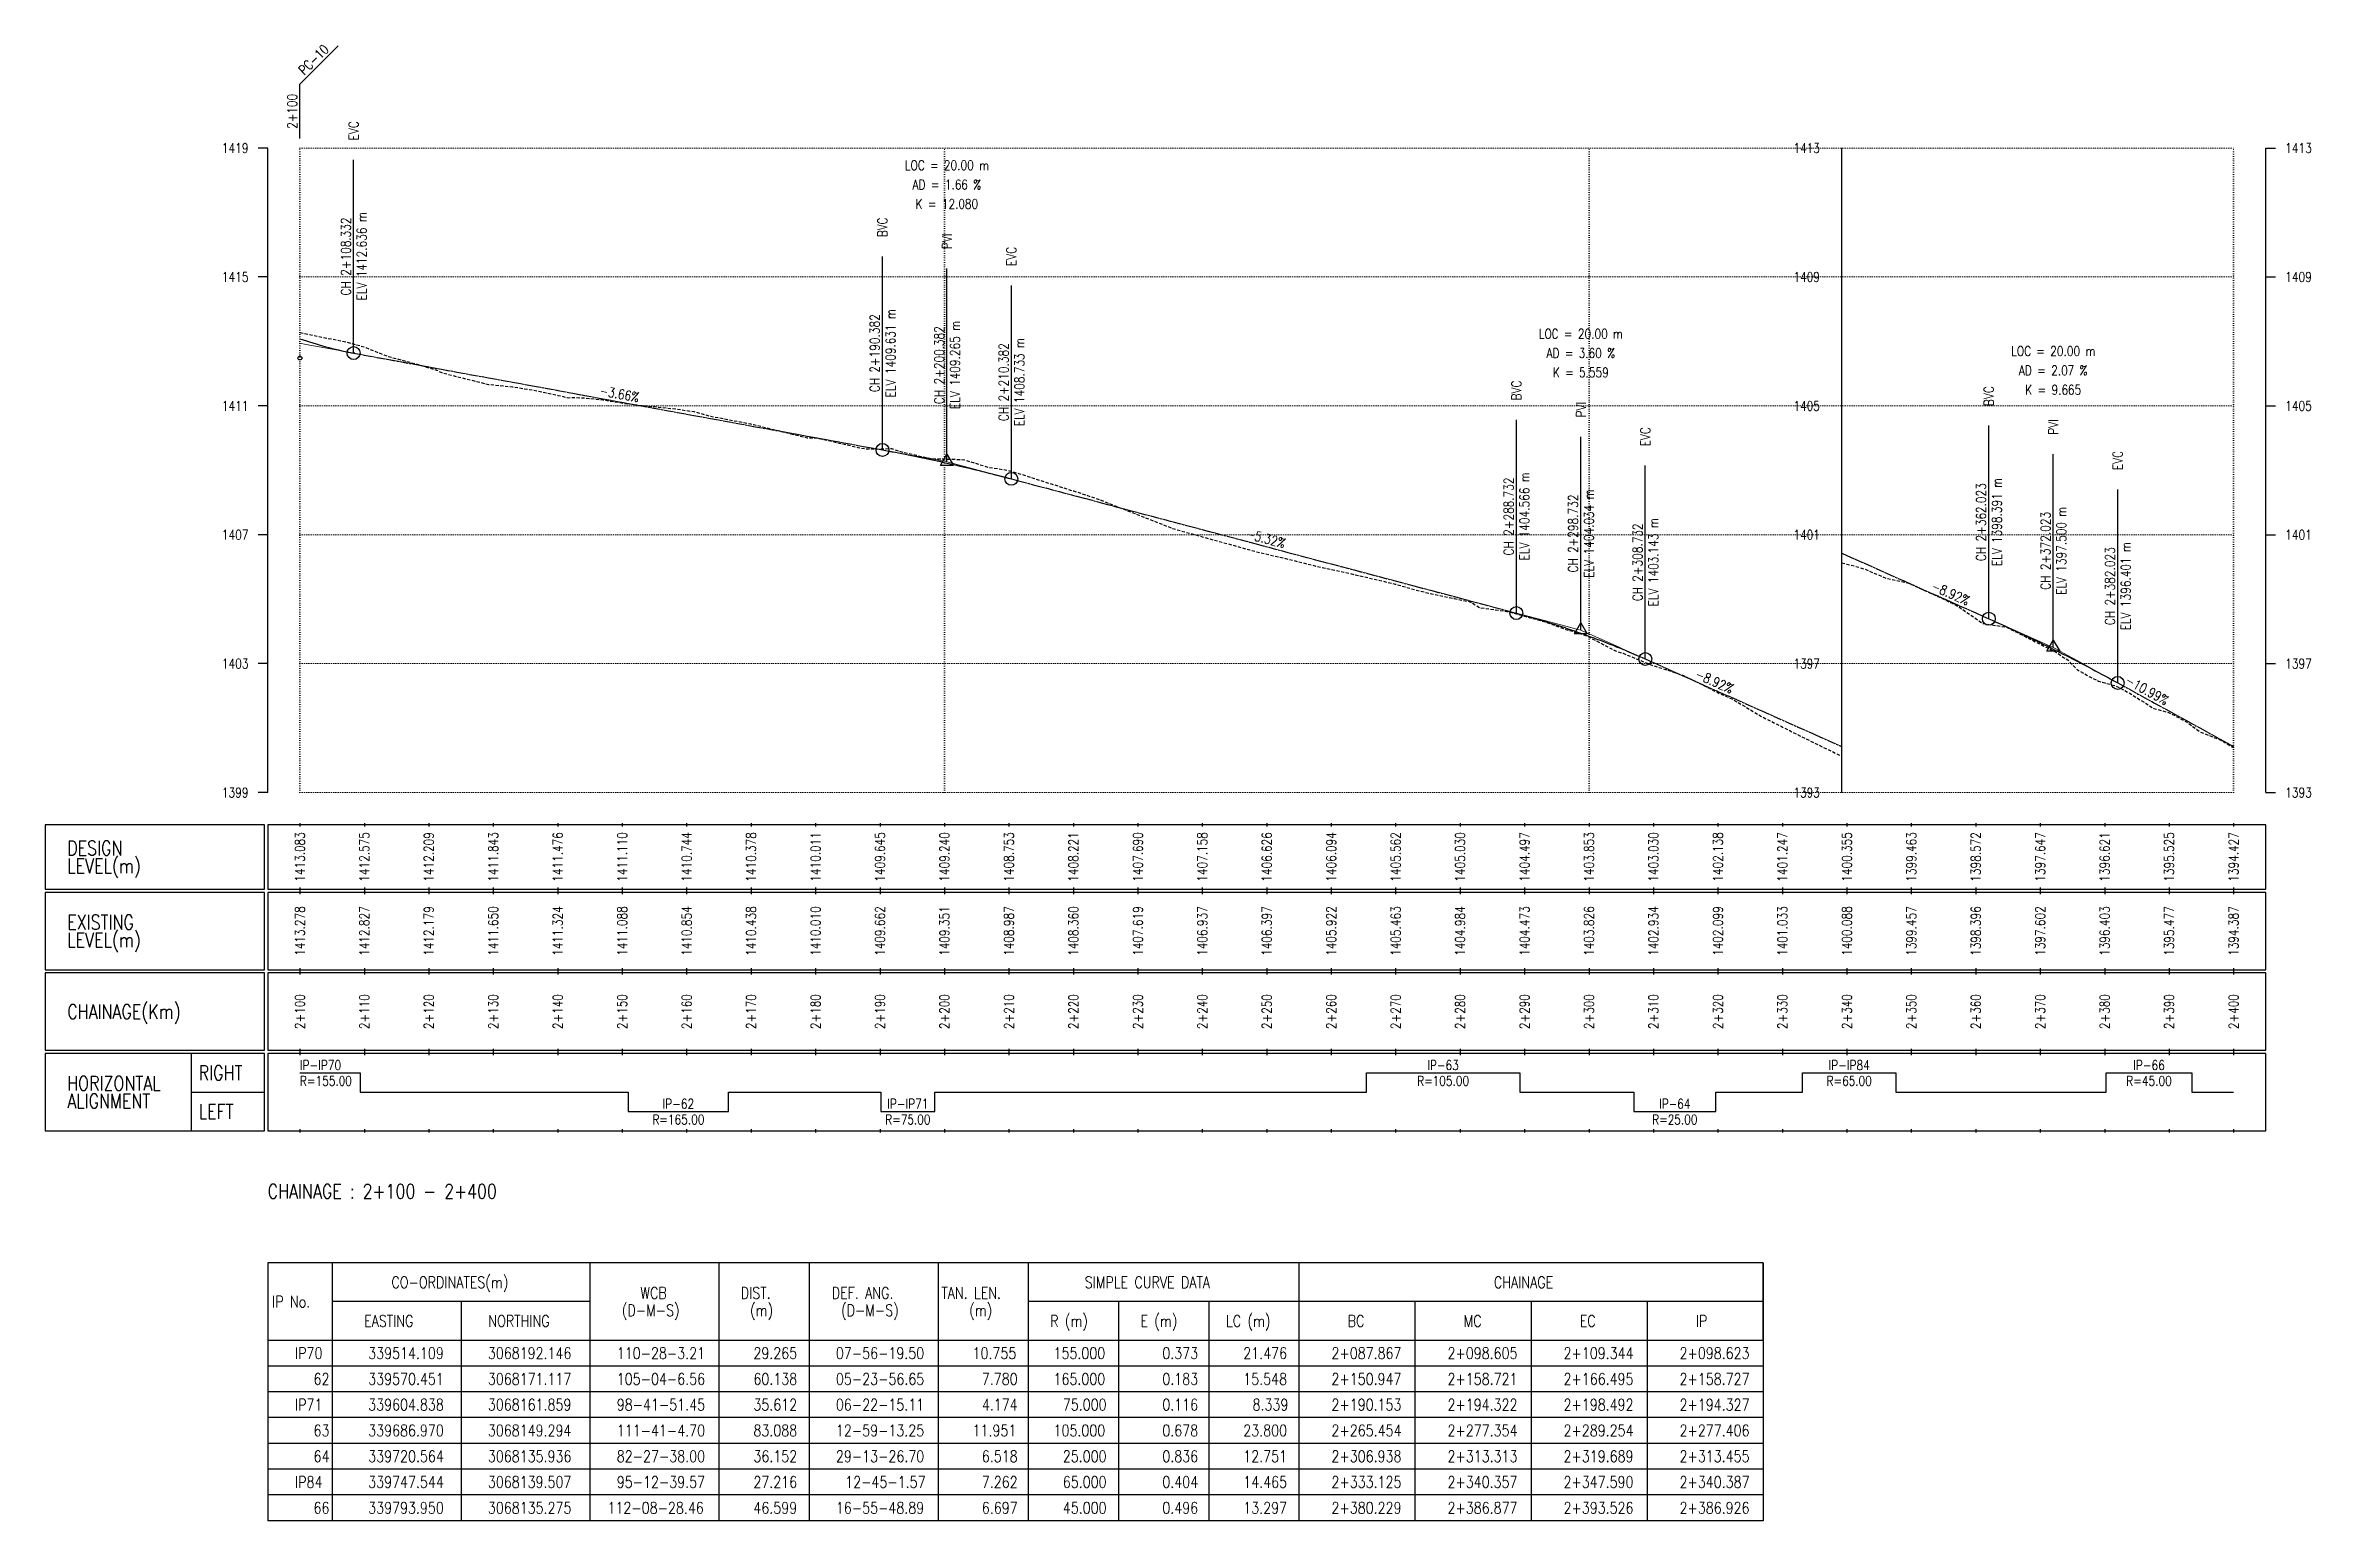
# Model space of a CAD drawing. Extents: x 337736 to 342002, y 3067251 to 3069533.
# Drawn here: x 341235.6 to 341587, y 3067274.7 to 3067503.7 of the extents above; entities that cross this region are included whole.
import ezdxf
from ezdxf.enums import TextEntityAlignment as Align

# ---------------------------------------------------------------- set-up
doc = ezdxf.new("R2010")
doc.units = 0
doc.header["$MEASUREMENT"] = 0
for name, pattern in [('Center', [2, 1.25, -0.25, 0.25, -0.25]), ('Dashed', [0.75, 0.5, -0.25]), ('Dot', [0.25, 0, -0.25])]:
    doc.linetypes.add(name, pattern=pattern)
for name, color, linetype, lineweight in [('Chainage Range', 7, 'Continuous', 25), ('Grids', 9, 'Dot', 13), ('PipeCulvert', 6, 'Continuous', 30), ('Vertical Alignment', 5, 'Center', 30), ('VIP Line', 2, 'Continuous', 5)]:
    doc.layers.add(name, color=color, linetype=linetype, lineweight=lineweight)
for name, color, linetype in [('Chainage_TXT', 7, 'Continuous'), ('DesignRL_TXT', 5, 'Continuous'), ('ExistRL_TXT', 3, 'Continuous'), ('GL', 3, 'Dashed'), ('Grade Text', 7, 'Continuous'), ('HC_Data', 7, 'Continuous'), ('Horizontal Alignment', 7, 'Continuous'), ('Remark', 7, 'Continuous'), ('Scale Line', 1, 'Continuous'), ('Title Box Text', 7, 'Continuous'), ('TitleBox', 7, 'Continuous'), ('VIP Mark', 7, 'Continuous')]:
    doc.layers.add(name, color=color, linetype=linetype)
doc.styles.get("Standard").update_dxf_attribs({"font": 'simplex.shx'})

msp = doc.modelspace()

# ---------------------------------------------------------------- texts
at = {"width": 0.8}
for s, p in [('1419', (341267.06, 3067487.73)), ('1415', (341267.06, 3067467.73)), ('1411', (341267.06, 3067447.73)), ('1407', (341267.06, 3067427.73)), ('1403', (341267.06, 3067407.73)), ('1399', (341267.06, 3067387.73))]:
    msp.add_text(s, height=1.5, dxfattribs=at).set_placement(p, align=Align.MIDDLE_RIGHT)
for s, p in [('1413', (341506.77, 3067486.98)), ('1409', (341506.77, 3067466.98)), ('1405', (341506.77, 3067446.98)), ('1401', (341506.77, 3067426.98)), ('1397', (341506.77, 3067406.98)), ('1393', (341506.77, 3067386.98))]:
    msp.add_text(s, height=1.5, dxfattribs=at).set_placement(p)
for s, p in [('1413', (341583.06, 3067487.73)), ('1409', (341583.06, 3067467.73)), ('1405', (341583.06, 3067447.73)), ('1401', (341583.06, 3067427.73)), ('1397', (341583.06, 3067407.73)), ('1393', (341583.06, 3067387.73))]:
    msp.add_text(s, height=1.5, dxfattribs=at).set_placement(p, align=Align.MIDDLE_LEFT)
at = {"layer": 'Chainage Range', "width": 0.8}
msp.add_text('CHAINAGE : 2+100 - 2+400', height=2.25, dxfattribs=at).set_placement((341270.06, 3067324.73))
at = {"layer": 'Chainage_TXT', "width": 0.8}
for s, p in [('2+100', (341275.06, 3067353.73)), ('2+110', (341285.06, 3067353.73)), ('2+120', (341295.06, 3067353.73)), ('2+130', (341305.06, 3067353.73)), ('2+140', (341315.06, 3067353.73)), ('2+150', (341325.06, 3067353.73)), ('2+160', (341335.06, 3067353.73)), ('2+170', (341345.06, 3067353.73)), ('2+180', (341355.06, 3067353.73)), ('2+190', (341365.06, 3067353.73)), ('2+200', (341375.06, 3067353.73)), ('2+210', (341385.06, 3067353.73)), ('2+220', (341395.06, 3067353.73)), ('2+230', (341405.06, 3067353.73)), ('2+240', (341415.06, 3067353.73)), ('2+250', (341425.06, 3067353.73)), ('2+260', (341435.06, 3067353.73)), ('2+270', (341445.06, 3067353.73)), ('2+280', (341455.06, 3067353.73)), ('2+290', (341465.06, 3067353.73)), ('2+300', (341475.06, 3067353.73)), ('2+310', (341485.06, 3067353.73)), ('2+320', (341495.06, 3067353.73)), ('2+330', (341505.06, 3067353.73)), ('2+340', (341515.06, 3067353.73)), ('2+350', (341525.06, 3067353.73)), ('2+360', (341535.06, 3067353.73)), ('2+370', (341545.06, 3067353.73)), ('2+380', (341555.06, 3067353.73)), ('2+390', (341565.06, 3067353.73)), ('2+400', (341575.06, 3067353.73)), ('2+400', (341575.06, 3067353.73))]:
    msp.add_text(s, height=1.5, rotation=90, dxfattribs=at).set_placement(p, align=Align.MIDDLE_CENTER)
at = {"layer": 'DesignRL_TXT', "width": 0.8}
for s, p in [('1413.083', (341275.06, 3067377.73)), ('1412.575', (341285.06, 3067377.73)), ('1412.209', (341295.06, 3067377.73)), ('1411.843', (341305.06, 3067377.73)), ('1411.476', (341315.06, 3067377.73)), ('1411.110', (341325.06, 3067377.73)), ('1410.744', (341335.06, 3067377.73)), ('1410.378', (341345.06, 3067377.73)), ('1409.645', (341365.06, 3067377.73)), ('1409.240', (341375.06, 3067377.73)), ('1408.753', (341385.06, 3067377.73)), ('1407.690', (341405.06, 3067377.73)), ('1407.158', (341415.06, 3067377.73)), ('1406.626', (341425.06, 3067377.73)), ('1406.094', (341435.06, 3067377.73)), ('1405.562', (341445.06, 3067377.73)), ('1405.030', (341455.06, 3067377.73)), ('1404.497', (341465.06, 3067377.73)), ('1403.853', (341475.06, 3067377.73)), ('1403.030', (341485.06, 3067377.73)), ('1402.138', (341495.06, 3067377.73)), ('1401.247', (341505.06, 3067377.73)), ('1400.355', (341515.06, 3067377.73)), ('1399.463', (341525.06, 3067377.73)), ('1398.572', (341535.06, 3067377.73)), ('1397.647', (341545.06, 3067377.73)), ('1395.525', (341565.06, 3067377.73)), ('1394.427', (341575.06, 3067377.73)), ('1394.427', (341575.06, 3067377.73)), ('1410.011', (341355.06, 3067377.73)), ('1408.221', (341395.06, 3067377.73)), ('1396.621', (341555.06, 3067377.73))]:
    msp.add_text(s, height=1.5, rotation=90, dxfattribs=at).set_placement(p, align=Align.MIDDLE_CENTER)
at = {"layer": 'ExistRL_TXT', "width": 0.8}
for s, p in [('1413.278', (341275.06, 3067366.23)), ('1412.827', (341285.06, 3067366.23)), ('1412.179', (341295.06, 3067366.23)), ('1411.650', (341305.06, 3067366.23)), ('1411.324', (341315.06, 3067366.23)), ('1411.088', (341325.06, 3067366.23)), ('1410.854', (341335.06, 3067366.23)), ('1410.438', (341345.06, 3067366.23)), ('1410.010', (341355.06, 3067366.23)), ('1409.662', (341365.06, 3067366.23)), ('1409.351', (341375.06, 3067366.23)), ('1408.987', (341385.06, 3067366.23)), ('1408.360', (341395.06, 3067366.23)), ('1407.619', (341405.06, 3067366.23)), ('1406.937', (341415.06, 3067366.23)), ('1406.397', (341425.06, 3067366.23)), ('1405.922', (341435.06, 3067366.23)), ('1405.463', (341445.06, 3067366.23)), ('1404.984', (341455.06, 3067366.23)), ('1404.473', (341465.06, 3067366.23)), ('1403.826', (341475.06, 3067366.23)), ('1402.934', (341485.06, 3067366.23)), ('1402.099', (341495.06, 3067366.23)), ('1401.033', (341505.06, 3067366.23)), ('1400.088', (341515.06, 3067366.23)), ('1399.457', (341525.06, 3067366.23)), ('1398.396', (341535.06, 3067366.23)), ('1397.602', (341545.06, 3067366.23)), ('1396.403', (341555.06, 3067366.23)), ('1395.477', (341565.06, 3067366.23)), ('1394.387', (341575.06, 3067366.23)), ('1394.387', (341575.06, 3067366.23))]:
    msp.add_text(s, height=1.5, rotation=90, dxfattribs=at).set_placement(p, align=Align.MIDDLE_CENTER)
at = {"layer": 'Grade Text', "width": 0.8}
for s, rotation, p in [('-3.66%', 349.6225, (341324.42, 3067448.4)), ('-5.32%', 345.109, (341424.62, 3067425.98)), ('-8.92%', 335.9735, (341530.68, 3067417.55)), ('-8.92%', 335.9735, (341494.03, 3067403.88)), ('-10.99%', 331.222, (341561.07, 3067402.55))]:
    msp.add_text(s, height=1.5, rotation=rotation, dxfattribs=at).set_placement(p, align=Align.BOTTOM_CENTER)
at = {"layer": 'HC_Data', "width": 0.8}
for s, p in [('CO-ORDINATES(m)', (341289.26, 3067310.83)), ('WCB', (341327.9, 3067309.18)), ('DIST.', (341343.46, 3067309.18)), ('DEF. ANG.', (341357.58, 3067309.18)), ('TAN. LEN.', (341374.58, 3067309.18)), ('SIMPLE CURVE DATA', (341396.82, 3067310.83)), ('CHAINAGE', (341460.3, 3067310.83)), ('IP No.', (341270.74, 3067307.83)), ('(D-M-S)', (341325.02, 3067306.48)), ('(m)', (341344.9, 3067306.48)), ('(D-M-S)', (341359.02, 3067306.48)), ('(m)', (341378.9, 3067306.48)), ('EASTING', (341285.02, 3067304.83)), ('NORTHING', (341304.3, 3067304.83)), ('R (m)', (341391.46, 3067304.83)), ('E (m)', (341405.46, 3067304.83)), ('LC (m)', (341418.74, 3067304.83)), ('BC', (341437.62, 3067304.83)), ('MC', (341455.62, 3067304.83)), ('EC', (341473.62, 3067304.83)), ('IP', (341491.62, 3067304.83)), ('IP70', (341274.3, 3067299.83)), ('339514.109', (341285.66, 3067299.83)), ('3068192.146', (341304.22, 3067299.83)), ('110-28-3.21', (341324.22, 3067299.83)), ('29.265', (341345.42, 3067299.83)), ('07-56-19.50', (341358.22, 3067299.83)), ('10.755', (341379.42, 3067299.83)), ('155.000', (341391.98, 3067299.83)), ('0.373', (341408.86, 3067299.83)), ('21.476', (341421.42, 3067299.83)), ('2+087.867', (341435.1, 3067299.83)), ('2+098.605', (341453.1, 3067299.83)), ('2+109.344', (341471.1, 3067299.83)), ('2+098.623', (341489.1, 3067299.83)), ('62', (341277.18, 3067295.83)), ('339570.451', (341285.66, 3067295.83)), ('3068171.117', (341304.22, 3067295.83)), ('105-04-6.56', (341324.22, 3067295.83)), ('60.138', (341345.42, 3067295.83)), ('05-23-56.65', (341358.22, 3067295.83)), ('7.780', (341380.86, 3067295.83)), ('165.000', (341391.98, 3067295.83)), ('0.183', (341408.86, 3067295.83)), ('15.548', (341421.42, 3067295.83)), ('2+150.947', (341435.1, 3067295.83)), ('2+158.721', (341453.1, 3067295.83)), ('2+166.495', (341471.1, 3067295.83)), ('2+158.727', (341489.1, 3067295.83)), ('IP71', (341274.3, 3067291.83)), ('339604.838', (341285.66, 3067291.83)), ('3068161.859', (341304.22, 3067291.83)), ('98-41-51.45', (341324.22, 3067291.83)), ('35.612', (341345.42, 3067291.83)), ('06-22-15.11', (341358.22, 3067291.83)), ('4.174', (341380.86, 3067291.83)), ('75.000', (341393.42, 3067291.83)), ('0.116', (341408.86, 3067291.83)), ('8.339', (341422.86, 3067291.83)), ('2+190.153', (341435.1, 3067291.83)), ('2+194.322', (341453.1, 3067291.83)), ('2+198.492', (341471.1, 3067291.83)), ('2+194.327', (341489.1, 3067291.83)), ('63', (341277.18, 3067287.83)), ('339686.970', (341285.66, 3067287.83)), ('3068149.294', (341304.22, 3067287.83)), ('111-41-4.70', (341324.22, 3067287.83)), ('83.088', (341345.42, 3067287.83)), ('12-59-13.25', (341358.22, 3067287.83)), ('11.951', (341379.42, 3067287.83)), ('105.000', (341391.98, 3067287.83)), ('0.678', (341408.86, 3067287.83)), ('23.800', (341421.42, 3067287.83)), ('2+265.454', (341435.1, 3067287.83)), ('2+277.354', (341453.1, 3067287.83)), ('2+289.254', (341471.1, 3067287.83)), ('2+277.406', (341489.1, 3067287.83)), ('64', (341277.18, 3067283.83)), ('339720.564', (341285.66, 3067283.83)), ('3068135.936', (341304.22, 3067283.83)), ('82-27-38.00', (341324.22, 3067283.83)), ('36.152', (341345.42, 3067283.83)), ('29-13-26.70', (341358.22, 3067283.83)), ('6.518', (341380.86, 3067283.83)), ('25.000', (341393.42, 3067283.83)), ('0.836', (341408.86, 3067283.83)), ('12.751', (341421.42, 3067283.83)), ('2+306.938', (341435.1, 3067283.83)), ('2+313.313', (341453.1, 3067283.83)), ('2+319.689', (341471.1, 3067283.83)), ('2+313.455', (341489.1, 3067283.83)), ('IP84', (341274.3, 3067279.83)), ('339747.544', (341285.66, 3067279.83)), ('3068139.507', (341304.22, 3067279.83)), ('95-12-39.57', (341324.22, 3067279.83)), ('27.216', (341345.42, 3067279.83)), ('12-45-1.57', (341359.66, 3067279.83)), ('7.262', (341380.86, 3067279.83)), ('65.000', (341393.42, 3067279.83)), ('0.404', (341408.86, 3067279.83)), ('14.465', (341421.42, 3067279.83)), ('2+333.125', (341435.1, 3067279.83)), ('2+340.357', (341453.1, 3067279.83)), ('2+347.590', (341471.1, 3067279.83)), ('2+340.387', (341489.1, 3067279.83)), ('66', (341277.18, 3067275.83)), ('339793.950', (341285.66, 3067275.83)), ('3068135.275', (341304.22, 3067275.83)), ('112-08-28.46', (341322.78, 3067275.83)), ('46.599', (341345.42, 3067275.83)), ('16-55-48.89', (341358.22, 3067275.83)), ('6.697', (341380.86, 3067275.83)), ('45.000', (341393.42, 3067275.83)), ('0.496', (341408.86, 3067275.83)), ('13.297', (341421.42, 3067275.83)), ('2+380.229', (341435.1, 3067275.83)), ('2+386.877', (341453.1, 3067275.83)), ('2+393.526', (341471.1, 3067275.83)), ('2+386.926', (341489.1, 3067275.83))]:
    msp.add_text(s, height=1.8, dxfattribs=at).set_placement(p)
at = {"layer": 'Horizontal Alignment', "width": 0.8}
msp.add_text('IP-IP70', height=1.5, dxfattribs=at).set_placement((341275.06, 3067344.23), align=Align.BOTTOM_LEFT)
for s, p in [('IP-63', (341452.42, 3067344.23)), ('IP-IP84', (341515.42, 3067344.23)), ('IP-66', (341561.94, 3067344.23)), ('IP-62', (341333.78, 3067338.23)), ('IP-IP71', (341369.38, 3067338.23)), ('IP-64', (341488.37, 3067338.23))]:
    msp.add_text(s, height=1.5, dxfattribs=at).set_placement(p, align=Align.BOTTOM_CENTER)
msp.add_text('R=155.00', height=1.5, dxfattribs=at).set_placement((341275.06, 3067343.73), align=Align.TOP_LEFT)
for s, p in [('R=105.00', (341452.42, 3067343.73)), ('R=65.00', (341515.42, 3067343.73)), ('R=45.00', (341561.94, 3067343.73)), ('R=165.00', (341333.78, 3067337.73)), ('R=75.00', (341369.38, 3067337.73)), ('R=25.00', (341488.37, 3067337.73))]:
    msp.add_text(s, height=1.5, dxfattribs=at).set_placement(p, align=Align.TOP_CENTER)
at = {"layer": 'Remark', "width": 0.8}
for s, rotation, p in [('PC-10', 45, (341278.03, 3067500.6)), ('2+100', 90, (341275.06, 3067493.43))]:
    msp.add_text(s, height=1.5, rotation=rotation, dxfattribs=at).set_placement(p, align=Align.BOTTOM_CENTER)
at = {"layer": 'Title Box Text', "width": 0.8}
for s, p in [('DESIGN', (341238.96, 3067377.98)), ('LEVEL(m)', (341238.96, 3067375.23)), ('EXISTING', (341238.96, 3067366.48)), ('LEVEL(m)', (341238.96, 3067363.73)), ('CHAINAGE(Km)', (341238.96, 3067352.61)), ('HORIZONTAL', (341238.96, 3067341.48)), ('RIGHT', (341259.36, 3067343.11)), ('ALIGNMENT', (341238.96, 3067338.73)), ('LEFT', (341259.36, 3067337.11))]:
    msp.add_text(s, height=2.25, dxfattribs=at).set_placement(p)
at = {"layer": 'VIP Mark', "width": 0.8}
for s, p in [('EVC', (341283.39, 3067488.92)), ('BVC', (341365.44, 3067473.89)), ('PVI', (341375.44, 3067472.06)), ('EVC', (341385.44, 3067469.4)), ('BVC', (341463.79, 3067448.57)), ('PVI', (341473.79, 3067445.91)), ('BVC', (341537.08, 3067447.69)), ('PVI', (341547.08, 3067443.23)), ('EVC', (341483.79, 3067441.45)), ('EVC', (341557.08, 3067437.74))]:
    msp.add_text(s, height=1.5, rotation=90, dxfattribs=at).set_placement(p, align=Align.MIDDLE_LEFT)
for s, p in [('LOC = 20.00 m', (341375.44, 3067485.06)), ('AD = 1.66 %', (341375.44, 3067482.06)), ('K = 12.080', (341375.44, 3067479.06)), ('LOC = 20.00 m', (341473.79, 3067458.91)), ('AD = 3.60 %', (341473.79, 3067455.91)), ('LOC = 20.00 m', (341547.08, 3067456.23)), ('K = 5.559', (341473.79, 3067452.91)), ('AD = 2.07 %', (341547.08, 3067453.23)), ('K = 9.665', (341547.08, 3067450.23))]:
    msp.add_text(s, height=1.5, dxfattribs=at).set_placement(p, align=Align.MIDDLE_CENTER)
for s, p in [('CH 2+108.332', (341283.39, 3067470.92)), ('CH 2+190.382', (341365.44, 3067455.89)), ('CH 2+200.382', (341375.44, 3067454.06)), ('CH 2+210.382', (341385.44, 3067451.4)), ('CH 2+288.732', (341463.79, 3067430.57)), ('CH 2+362.023', (341537.08, 3067429.69)), ('CH 2+298.732', (341473.79, 3067427.91)), ('CH 2+372.023', (341547.08, 3067425.23)), ('CH 2+308.732', (341483.79, 3067423.45)), ('CH 2+382.023', (341557.08, 3067419.74))]:
    msp.add_text(s, height=1.5, rotation=90, dxfattribs=at).set_placement(p, align=Align.BOTTOM_CENTER)
for s, p in [('ELV 1412.636 m', (341283.89, 3067470.92)), ('ELV 1409.631 m', (341365.94, 3067455.89)), ('ELV 1409.265 m', (341375.94, 3067454.06)), ('ELV 1408.733 m', (341385.94, 3067451.4)), ('ELV 1404.566 m', (341464.29, 3067430.57)), ('ELV 1404.034 m', (341474.29, 3067427.91)), ('ELV 1398.391 m', (341537.58, 3067429.69)), ('ELV 1397.500 m', (341547.58, 3067425.23)), ('ELV 1403.143 m', (341484.29, 3067423.45)), ('ELV 1396.401 m', (341557.58, 3067419.74))]:
    msp.add_text(s, height=1.5, rotation=90, dxfattribs=at).set_placement(p, align=Align.TOP_CENTER)

# ---------------------------------------------------------------- linework, layer by layer
at = {"layer": 'GL', "flags": 128}
for points in [[(341275.06, 3067459.12), (341276.02, 3067458.91), (341282.37, 3067457.61), (341285.03, 3067456.88), (341288.61, 3067455.44), (341293.4, 3067454.15), (341295.06, 3067453.63), (341296.4, 3067453.22), (341297.05, 3067452.89), (341299.41, 3067452.28), (341304.33, 3067451.06), (341308.03, 3067450.69), (341311.16, 3067450.19), (341314.9, 3067449.39), (341315.06, 3067449.36), (341316.52, 3067449.04), (341316.75, 3067449), (341317.39, 3067449.01), (341318.97, 3067448.99), (341322.08, 3067448.66), (341325.71, 3067448.07), (341329.66, 3067447.64), (341333.64, 3067447.22), (341335.06, 3067447), (341336.2, 3067446.83), (341338.75, 3067446.13), (341344.95, 3067444.95), (341345.44, 3067444.84), (341350.23, 3067443.65), (341353.76, 3067442.77), (341355.06, 3067442.79), (341355.18, 3067442.79), (341355.52, 3067442.7), (341361.62, 3067441.29), (341362.81, 3067441.07), (341364.34, 3067441.01), (341366.63, 3067441.11), (341366.82, 3067441.09), (341368.61, 3067440.53), (341372.53, 3067439.67), (341373.04, 3067439.54), (341375.06, 3067439.49), (341375.44, 3067439.48), (341376.24, 3067439.46), (341378.16, 3067439.36), (341381.85, 3067438.21), (341384.74, 3067437.76), (341386.57, 3067437.25), (341388.83, 3067436.51), (341395.06, 3067434.53), (341395.53, 3067434.38), (341396.77, 3067433.99), (341399.37, 3067433.07), (341410.48, 3067428.7), (341413.09, 3067427.97), (341415.06, 3067427.42), (341422.45, 3067425.38), (341423.43, 3067425.1), (341428.35, 3067423.95), (341433.38, 3067422.7), (341435.06, 3067422.35), (341436.6, 3067422.03), (341438.61, 3067421.57), (341444.97, 3067420.08), (341448.11, 3067419.18), (341450.65, 3067418.56), (341454.17, 3067417.84), (341455.06, 3067417.65), (341456.59, 3067417.34), (341458.16, 3067416.4), (341462.28, 3067415.84), (341462.57, 3067415.8), (341468.36, 3067414.18), (341471.48, 3067413.04), (341473.32, 3067412.53), (341473.79, 3067412.36), (341474.79, 3067412.01), (341475.06, 3067411.87), (341478.9, 3067409.84), (341479.72, 3067409.52), (341480.33, 3067409.33), (341485.04, 3067407.41), (341488.02, 3067406.48), (341489.74, 3067405.88), (341490.38, 3067405.55), (341492.99, 3067404.28), (341495.06, 3067403.23), (341495.31, 3067403.1), (341497.37, 3067402.18), (341497.46, 3067402.13), (341501.87, 3067399.5), (341509.77, 3067395.55), (341510.21, 3067395.34), (341514.27, 3067393.37)], [(341514.27, 3067423.37), (341515.06, 3067423.17), (341516.35, 3067422.85), (341517.78, 3067422.42), (341521.21, 3067420.96), (341524.38, 3067420.32), (341526.3, 3067419.47), (341531.19, 3067417.2), (341531.2, 3067417.19), (341532.53, 3067416.47), (341535.06, 3067414.71), (341536.16, 3067413.95), (341539.71, 3067413.42), (341540.13, 3067413.24), (341547.08, 3067409.72), (341547.61, 3067409.46), (341548.67, 3067408.68), (341549.33, 3067408.31), (341550.77, 3067406.81), (341552.74, 3067405.68), (341554.12, 3067405.02), (341555.06, 3067404.75), (341556.81, 3067404.27), (341558.79, 3067403.23), (341562.7, 3067400.77), (341565.12, 3067400.1), (341567.74, 3067398.68), (341569.91, 3067397.12), (341573.25, 3067395.78), (341574.6, 3067394.92), (341574.99, 3067394.69), (341575.01, 3067394.69), (341575.06, 3067394.67)]]:
    msp.add_lwpolyline(points, dxfattribs=at)
at = {"layer": 'Grids'}
for p, q in [((341275.06, 3067487.73), (341575.06, 3067487.73)), ((341275.06, 3067387.73), (341275.06, 3067487.73)), ((341375.06, 3067387.73), (341375.06, 3067487.73)), ((341475.06, 3067387.73), (341475.06, 3067487.73)), ((341575.06, 3067387.73), (341575.06, 3067487.73)), ((341575.06, 3067387.73), (341575.06, 3067487.73)), ((341275.06, 3067467.73), (341575.06, 3067467.73)), ((341275.06, 3067447.73), (341575.06, 3067447.73)), ((341275.06, 3067427.73), (341575.06, 3067427.73)), ((341275.06, 3067407.73), (341575.06, 3067407.73)), ((341275.06, 3067387.73), (341575.06, 3067387.73))]:
    msp.add_line(p, q, dxfattribs=at)
at = {"layer": 'HC_Data'}
for p, q in [((341280.06, 3067314.73), (341280.06, 3067302.73)), ((341320.06, 3067314.73), (341320.06, 3067302.73)), ((341340.06, 3067314.73), (341340.06, 3067302.73)), ((341354.06, 3067314.73), (341354.06, 3067302.73)), ((341374.06, 3067314.73), (341374.06, 3067302.73)), ((341388.06, 3067314.73), (341388.06, 3067302.73)), ((341430.06, 3067314.73), (341430.06, 3067302.73)), ((341502.06, 3067314.73), (341502.06, 3067302.73)), ((341320.06, 3067308.73), (341280.06, 3067308.73)), ((341300.06, 3067308.73), (341300.06, 3067302.73)), ((341430.06, 3067308.73), (341388.06, 3067308.73)), ((341402.06, 3067308.73), (341402.06, 3067302.73)), ((341416.06, 3067308.73), (341416.06, 3067302.73)), ((341502.06, 3067308.73), (341430.06, 3067308.73)), ((341448.06, 3067308.73), (341448.06, 3067302.73)), ((341466.06, 3067308.73), (341466.06, 3067302.73)), ((341484.06, 3067308.73), (341484.06, 3067302.73)), ((341270.06, 3067302.73), (341270.06, 3067274.73)), ((341280.06, 3067302.73), (341280.06, 3067274.73)), ((341300.06, 3067302.73), (341300.06, 3067274.73)), ((341320.06, 3067302.73), (341320.06, 3067274.73)), ((341340.06, 3067302.73), (341340.06, 3067274.73)), ((341354.06, 3067302.73), (341354.06, 3067274.73)), ((341374.06, 3067302.73), (341374.06, 3067274.73)), ((341388.06, 3067302.73), (341388.06, 3067274.73)), ((341402.06, 3067302.73), (341402.06, 3067274.73)), ((341416.06, 3067302.73), (341416.06, 3067274.73)), ((341430.06, 3067302.73), (341430.06, 3067274.73)), ((341448.06, 3067302.73), (341448.06, 3067274.73)), ((341466.06, 3067302.73), (341466.06, 3067274.73)), ((341484.06, 3067302.73), (341484.06, 3067274.73)), ((341502.06, 3067302.73), (341502.06, 3067274.73)), ((341502.06, 3067298.73), (341270.06, 3067298.73)), ((341502.06, 3067294.73), (341270.06, 3067294.73)), ((341502.06, 3067290.73), (341270.06, 3067290.73)), ((341502.06, 3067286.73), (341270.06, 3067286.73)), ((341502.06, 3067282.73), (341270.06, 3067282.73)), ((341502.06, 3067278.73), (341270.06, 3067278.73)), ((341502.06, 3067274.73), (341270.06, 3067274.73))]:
    msp.add_line(p, q, dxfattribs=at)
msp.add_lwpolyline([(341270.06, 3067314.73), (341270.06, 3067302.73), (341502.06, 3067302.73), (341502.06, 3067314.73), (341270.06, 3067314.73)], dxfattribs=at)
at = {"layer": 'Horizontal Alignment'}
msp.add_lwpolyline([(341275.06, 3067344.23), (341284.4, 3067344.23), (341284.4, 3067341.23), (341326.01, 3067341.23), (341326.01, 3067338.23), (341341.56, 3067338.23), (341341.56, 3067341.23), (341365.21, 3067341.23), (341365.21, 3067338.23), (341373.55, 3067338.23), (341373.55, 3067341.23), (341440.52, 3067341.23), (341440.52, 3067344.23), (341464.32, 3067344.23), (341464.32, 3067341.23), (341482, 3067341.23), (341482, 3067338.23), (341494.75, 3067338.23), (341494.75, 3067341.23), (341508.19, 3067341.23), (341508.19, 3067344.23), (341522.65, 3067344.23), (341522.65, 3067341.23), (341555.29, 3067341.23), (341555.29, 3067344.23), (341568.59, 3067344.23), (341568.59, 3067341.23), (341575.06, 3067341.23)], dxfattribs=at)
at = {"layer": 'PipeCulvert'}
msp.add_circle((341275.06, 3067455.15), 0.3, dxfattribs=at)
at = {"layer": 'Remark'}
for p, q in [((341275.06, 3067497.63), (341281, 3067503.57)), ((341275.06, 3067489.23), (341275.06, 3067497.63))]:
    msp.add_line(p, q, dxfattribs=at)
at = {"layer": 'Scale Line'}
for p, q in [((341270.06, 3067487.73), (341268.56, 3067487.73)), ((341270.06, 3067387.73), (341270.06, 3067487.73)), ((341514.27, 3067387.73), (341514.27, 3067487.73)), ((341580.06, 3067387.73), (341580.06, 3067487.73)), ((341580.06, 3067487.73), (341581.56, 3067487.73)), ((341270.06, 3067467.73), (341268.56, 3067467.73)), ((341580.06, 3067467.73), (341581.56, 3067467.73)), ((341270.06, 3067447.73), (341268.56, 3067447.73)), ((341580.06, 3067447.73), (341581.56, 3067447.73)), ((341270.06, 3067427.73), (341268.56, 3067427.73)), ((341580.06, 3067427.73), (341581.56, 3067427.73)), ((341270.06, 3067407.73), (341268.56, 3067407.73)), ((341580.06, 3067407.73), (341581.56, 3067407.73)), ((341270.06, 3067387.73), (341268.56, 3067387.73)), ((341580.06, 3067387.73), (341581.56, 3067387.73))]:
    msp.add_line(p, q, dxfattribs=at)
at = {"layer": 'TitleBox'}
for p, q in [((341275.06, 3067382.98), (341275.06, 3067382.48)), ((341285.06, 3067382.98), (341285.06, 3067382.48)), ((341295.06, 3067382.98), (341295.06, 3067382.48)), ((341305.06, 3067382.98), (341305.06, 3067382.48)), ((341315.06, 3067382.98), (341315.06, 3067382.48)), ((341325.06, 3067382.98), (341325.06, 3067382.48)), ((341335.06, 3067382.98), (341335.06, 3067382.48)), ((341345.06, 3067382.98), (341345.06, 3067382.48)), ((341355.06, 3067382.98), (341355.06, 3067382.48)), ((341365.06, 3067382.98), (341365.06, 3067382.48)), ((341375.06, 3067382.98), (341375.06, 3067382.48)), ((341385.06, 3067382.98), (341385.06, 3067382.48)), ((341395.06, 3067382.98), (341395.06, 3067382.48)), ((341405.06, 3067382.98), (341405.06, 3067382.48)), ((341415.06, 3067382.98), (341415.06, 3067382.48)), ((341425.06, 3067382.98), (341425.06, 3067382.48)), ((341435.06, 3067382.98), (341435.06, 3067382.48)), ((341445.06, 3067382.98), (341445.06, 3067382.48)), ((341455.06, 3067382.98), (341455.06, 3067382.48)), ((341465.06, 3067382.98), (341465.06, 3067382.48)), ((341475.06, 3067382.98), (341475.06, 3067382.48)), ((341485.06, 3067382.98), (341485.06, 3067382.48)), ((341495.06, 3067382.98), (341495.06, 3067382.48)), ((341505.06, 3067382.98), (341505.06, 3067382.48)), ((341515.06, 3067382.98), (341515.06, 3067382.48)), ((341525.06, 3067382.98), (341525.06, 3067382.48)), ((341535.06, 3067382.98), (341535.06, 3067382.48)), ((341545.06, 3067382.98), (341545.06, 3067382.48)), ((341555.06, 3067382.98), (341555.06, 3067382.48)), ((341565.06, 3067382.98), (341565.06, 3067382.48)), ((341575.06, 3067382.98), (341575.06, 3067382.48)), ((341575.06, 3067382.98), (341575.06, 3067382.48)), ((341275.06, 3067372.98), (341275.06, 3067372.48)), ((341275.06, 3067372.48), (341275.06, 3067371.98)), ((341285.06, 3067372.98), (341285.06, 3067372.48)), ((341285.06, 3067372.48), (341285.06, 3067371.98)), ((341295.06, 3067372.98), (341295.06, 3067372.48)), ((341295.06, 3067372.48), (341295.06, 3067371.98)), ((341305.06, 3067372.98), (341305.06, 3067372.48)), ((341305.06, 3067372.48), (341305.06, 3067371.98)), ((341315.06, 3067372.98), (341315.06, 3067372.48)), ((341315.06, 3067372.48), (341315.06, 3067371.98)), ((341325.06, 3067372.98), (341325.06, 3067372.48)), ((341325.06, 3067372.48), (341325.06, 3067371.98)), ((341335.06, 3067372.98), (341335.06, 3067372.48)), ((341335.06, 3067372.48), (341335.06, 3067371.98)), ((341345.06, 3067372.98), (341345.06, 3067372.48)), ((341345.06, 3067372.48), (341345.06, 3067371.98)), ((341355.06, 3067372.98), (341355.06, 3067372.48)), ((341355.06, 3067372.48), (341355.06, 3067371.98)), ((341365.06, 3067372.98), (341365.06, 3067372.48)), ((341365.06, 3067372.48), (341365.06, 3067371.98)), ((341375.06, 3067372.98), (341375.06, 3067372.48)), ((341375.06, 3067372.48), (341375.06, 3067371.98)), ((341385.06, 3067372.98), (341385.06, 3067372.48)), ((341385.06, 3067372.48), (341385.06, 3067371.98)), ((341395.06, 3067372.98), (341395.06, 3067372.48)), ((341395.06, 3067372.48), (341395.06, 3067371.98)), ((341405.06, 3067372.98), (341405.06, 3067372.48)), ((341405.06, 3067372.48), (341405.06, 3067371.98)), ((341415.06, 3067372.98), (341415.06, 3067372.48)), ((341415.06, 3067372.48), (341415.06, 3067371.98)), ((341425.06, 3067372.98), (341425.06, 3067372.48)), ((341425.06, 3067372.48), (341425.06, 3067371.98)), ((341435.06, 3067372.98), (341435.06, 3067372.48)), ((341435.06, 3067372.48), (341435.06, 3067371.98)), ((341445.06, 3067372.98), (341445.06, 3067372.48)), ((341445.06, 3067372.48), (341445.06, 3067371.98)), ((341455.06, 3067372.98), (341455.06, 3067372.48)), ((341455.06, 3067372.48), (341455.06, 3067371.98)), ((341465.06, 3067372.98), (341465.06, 3067372.48)), ((341465.06, 3067372.48), (341465.06, 3067371.98)), ((341475.06, 3067372.98), (341475.06, 3067372.48)), ((341475.06, 3067372.48), (341475.06, 3067371.98)), ((341485.06, 3067372.98), (341485.06, 3067372.48)), ((341485.06, 3067372.48), (341485.06, 3067371.98)), ((341495.06, 3067372.98), (341495.06, 3067372.48)), ((341495.06, 3067372.48), (341495.06, 3067371.98)), ((341505.06, 3067372.98), (341505.06, 3067372.48)), ((341505.06, 3067372.48), (341505.06, 3067371.98)), ((341515.06, 3067372.98), (341515.06, 3067372.48)), ((341515.06, 3067372.48), (341515.06, 3067371.98)), ((341525.06, 3067372.98), (341525.06, 3067372.48)), ((341525.06, 3067372.48), (341525.06, 3067371.98)), ((341535.06, 3067372.98), (341535.06, 3067372.48)), ((341535.06, 3067372.48), (341535.06, 3067371.98)), ((341545.06, 3067372.98), (341545.06, 3067372.48)), ((341545.06, 3067372.48), (341545.06, 3067371.98)), ((341555.06, 3067372.98), (341555.06, 3067372.48)), ((341555.06, 3067372.48), (341555.06, 3067371.98)), ((341565.06, 3067372.98), (341565.06, 3067372.48)), ((341565.06, 3067372.48), (341565.06, 3067371.98)), ((341575.06, 3067372.98), (341575.06, 3067372.48)), ((341575.06, 3067372.98), (341575.06, 3067372.48)), ((341575.06, 3067372.48), (341575.06, 3067371.98)), ((341575.06, 3067372.48), (341575.06, 3067371.98)), ((341275.06, 3067360.48), (341275.06, 3067359.98)), ((341285.06, 3067360.48), (341285.06, 3067359.98)), ((341295.06, 3067360.48), (341295.06, 3067359.98)), ((341305.06, 3067360.48), (341305.06, 3067359.98)), ((341315.06, 3067360.48), (341315.06, 3067359.98)), ((341325.06, 3067360.48), (341325.06, 3067359.98)), ((341335.06, 3067360.48), (341335.06, 3067359.98)), ((341345.06, 3067360.48), (341345.06, 3067359.98)), ((341355.06, 3067360.48), (341355.06, 3067359.98)), ((341365.06, 3067360.48), (341365.06, 3067359.98)), ((341375.06, 3067360.48), (341375.06, 3067359.98)), ((341385.06, 3067360.48), (341385.06, 3067359.98)), ((341395.06, 3067360.48), (341395.06, 3067359.98)), ((341405.06, 3067360.48), (341405.06, 3067359.98)), ((341415.06, 3067360.48), (341415.06, 3067359.98)), ((341425.06, 3067360.48), (341425.06, 3067359.98)), ((341435.06, 3067360.48), (341435.06, 3067359.98)), ((341445.06, 3067360.48), (341445.06, 3067359.98)), ((341455.06, 3067360.48), (341455.06, 3067359.98)), ((341465.06, 3067360.48), (341465.06, 3067359.98)), ((341475.06, 3067360.48), (341475.06, 3067359.98)), ((341485.06, 3067360.48), (341485.06, 3067359.98)), ((341495.06, 3067360.48), (341495.06, 3067359.98)), ((341505.06, 3067360.48), (341505.06, 3067359.98)), ((341515.06, 3067360.48), (341515.06, 3067359.98)), ((341525.06, 3067360.48), (341525.06, 3067359.98)), ((341535.06, 3067360.48), (341535.06, 3067359.98)), ((341545.06, 3067360.48), (341545.06, 3067359.98)), ((341555.06, 3067360.48), (341555.06, 3067359.98)), ((341565.06, 3067360.48), (341565.06, 3067359.98)), ((341575.06, 3067360.48), (341575.06, 3067359.98)), ((341575.06, 3067360.48), (341575.06, 3067359.98)), ((341275.06, 3067359.98), (341275.06, 3067359.48)), ((341285.06, 3067359.98), (341285.06, 3067359.48)), ((341295.06, 3067359.98), (341295.06, 3067359.48)), ((341305.06, 3067359.98), (341305.06, 3067359.48)), ((341315.06, 3067359.98), (341315.06, 3067359.48)), ((341325.06, 3067359.98), (341325.06, 3067359.48)), ((341335.06, 3067359.98), (341335.06, 3067359.48)), ((341345.06, 3067359.98), (341345.06, 3067359.48)), ((341355.06, 3067359.98), (341355.06, 3067359.48)), ((341365.06, 3067359.98), (341365.06, 3067359.48)), ((341375.06, 3067359.98), (341375.06, 3067359.48)), ((341385.06, 3067359.98), (341385.06, 3067359.48)), ((341395.06, 3067359.98), (341395.06, 3067359.48)), ((341405.06, 3067359.98), (341405.06, 3067359.48)), ((341415.06, 3067359.98), (341415.06, 3067359.48)), ((341425.06, 3067359.98), (341425.06, 3067359.48)), ((341435.06, 3067359.98), (341435.06, 3067359.48)), ((341445.06, 3067359.98), (341445.06, 3067359.48)), ((341455.06, 3067359.98), (341455.06, 3067359.48)), ((341465.06, 3067359.98), (341465.06, 3067359.48)), ((341475.06, 3067359.98), (341475.06, 3067359.48)), ((341485.06, 3067359.98), (341485.06, 3067359.48)), ((341495.06, 3067359.98), (341495.06, 3067359.48)), ((341505.06, 3067359.98), (341505.06, 3067359.48)), ((341515.06, 3067359.98), (341515.06, 3067359.48)), ((341525.06, 3067359.98), (341525.06, 3067359.48)), ((341535.06, 3067359.98), (341535.06, 3067359.48)), ((341545.06, 3067359.98), (341545.06, 3067359.48)), ((341555.06, 3067359.98), (341555.06, 3067359.48)), ((341565.06, 3067359.98), (341565.06, 3067359.48)), ((341575.06, 3067359.98), (341575.06, 3067359.48)), ((341575.06, 3067359.98), (341575.06, 3067359.48)), ((341258.23, 3067335.23), (341258.23, 3067347.23)), ((341275.06, 3067347.98), (341275.06, 3067347.48)), ((341275.06, 3067347.48), (341275.06, 3067346.98)), ((341285.06, 3067347.98), (341285.06, 3067347.48)), ((341285.06, 3067347.48), (341285.06, 3067346.98)), ((341295.06, 3067347.98), (341295.06, 3067347.48)), ((341295.06, 3067347.48), (341295.06, 3067346.98)), ((341305.06, 3067347.98), (341305.06, 3067347.48)), ((341305.06, 3067347.48), (341305.06, 3067346.98)), ((341315.06, 3067347.98), (341315.06, 3067347.48)), ((341315.06, 3067347.48), (341315.06, 3067346.98)), ((341325.06, 3067347.98), (341325.06, 3067347.48)), ((341325.06, 3067347.48), (341325.06, 3067346.98)), ((341335.06, 3067347.98), (341335.06, 3067347.48)), ((341335.06, 3067347.48), (341335.06, 3067346.98)), ((341345.06, 3067347.98), (341345.06, 3067347.48)), ((341345.06, 3067347.48), (341345.06, 3067346.98)), ((341355.06, 3067347.98), (341355.06, 3067347.48)), ((341355.06, 3067347.48), (341355.06, 3067346.98)), ((341365.06, 3067347.98), (341365.06, 3067347.48)), ((341365.06, 3067347.48), (341365.06, 3067346.98)), ((341375.06, 3067347.98), (341375.06, 3067347.48)), ((341375.06, 3067347.48), (341375.06, 3067346.98)), ((341385.06, 3067347.98), (341385.06, 3067347.48)), ((341385.06, 3067347.48), (341385.06, 3067346.98)), ((341395.06, 3067347.98), (341395.06, 3067347.48)), ((341395.06, 3067347.48), (341395.06, 3067346.98)), ((341405.06, 3067347.98), (341405.06, 3067347.48)), ((341405.06, 3067347.48), (341405.06, 3067346.98)), ((341415.06, 3067347.98), (341415.06, 3067347.48)), ((341415.06, 3067347.48), (341415.06, 3067346.98)), ((341425.06, 3067347.98), (341425.06, 3067347.48)), ((341425.06, 3067347.48), (341425.06, 3067346.98)), ((341435.06, 3067347.98), (341435.06, 3067347.48)), ((341435.06, 3067347.48), (341435.06, 3067346.98)), ((341445.06, 3067347.98), (341445.06, 3067347.48)), ((341445.06, 3067347.48), (341445.06, 3067346.98)), ((341455.06, 3067347.98), (341455.06, 3067347.48)), ((341455.06, 3067347.48), (341455.06, 3067346.98)), ((341465.06, 3067347.98), (341465.06, 3067347.48)), ((341465.06, 3067347.48), (341465.06, 3067346.98)), ((341475.06, 3067347.98), (341475.06, 3067347.48)), ((341475.06, 3067347.48), (341475.06, 3067346.98)), ((341485.06, 3067347.98), (341485.06, 3067347.48)), ((341485.06, 3067347.48), (341485.06, 3067346.98)), ((341495.06, 3067347.98), (341495.06, 3067347.48)), ((341495.06, 3067347.48), (341495.06, 3067346.98)), ((341505.06, 3067347.98), (341505.06, 3067347.48)), ((341505.06, 3067347.48), (341505.06, 3067346.98)), ((341515.06, 3067347.98), (341515.06, 3067347.48)), ((341515.06, 3067347.48), (341515.06, 3067346.98)), ((341525.06, 3067347.98), (341525.06, 3067347.48)), ((341525.06, 3067347.48), (341525.06, 3067346.98)), ((341535.06, 3067347.98), (341535.06, 3067347.48)), ((341535.06, 3067347.48), (341535.06, 3067346.98)), ((341545.06, 3067347.98), (341545.06, 3067347.48)), ((341545.06, 3067347.48), (341545.06, 3067346.98)), ((341555.06, 3067347.98), (341555.06, 3067347.48)), ((341555.06, 3067347.48), (341555.06, 3067346.98)), ((341565.06, 3067347.98), (341565.06, 3067347.48)), ((341565.06, 3067347.48), (341565.06, 3067346.98)), ((341575.06, 3067347.98), (341575.06, 3067347.48)), ((341575.06, 3067347.98), (341575.06, 3067347.48)), ((341575.06, 3067347.48), (341575.06, 3067346.98)), ((341575.06, 3067347.48), (341575.06, 3067346.98)), ((341258.23, 3067341.23), (341269.56, 3067341.23)), ((341275.06, 3067335.48), (341275.06, 3067334.98)), ((341285.06, 3067335.48), (341285.06, 3067334.98)), ((341295.06, 3067335.48), (341295.06, 3067334.98)), ((341305.06, 3067335.48), (341305.06, 3067334.98)), ((341315.06, 3067335.48), (341315.06, 3067334.98)), ((341325.06, 3067335.48), (341325.06, 3067334.98)), ((341335.06, 3067335.48), (341335.06, 3067334.98)), ((341345.06, 3067335.48), (341345.06, 3067334.98)), ((341355.06, 3067335.48), (341355.06, 3067334.98)), ((341365.06, 3067335.48), (341365.06, 3067334.98)), ((341375.06, 3067335.48), (341375.06, 3067334.98)), ((341385.06, 3067335.48), (341385.06, 3067334.98)), ((341395.06, 3067335.48), (341395.06, 3067334.98)), ((341405.06, 3067335.48), (341405.06, 3067334.98)), ((341415.06, 3067335.48), (341415.06, 3067334.98)), ((341425.06, 3067335.48), (341425.06, 3067334.98)), ((341435.06, 3067335.48), (341435.06, 3067334.98)), ((341445.06, 3067335.48), (341445.06, 3067334.98)), ((341455.06, 3067335.48), (341455.06, 3067334.98)), ((341465.06, 3067335.48), (341465.06, 3067334.98)), ((341475.06, 3067335.48), (341475.06, 3067334.98)), ((341485.06, 3067335.48), (341485.06, 3067334.98)), ((341495.06, 3067335.48), (341495.06, 3067334.98)), ((341505.06, 3067335.48), (341505.06, 3067334.98)), ((341515.06, 3067335.48), (341515.06, 3067334.98)), ((341525.06, 3067335.48), (341525.06, 3067334.98)), ((341535.06, 3067335.48), (341535.06, 3067334.98)), ((341545.06, 3067335.48), (341545.06, 3067334.98)), ((341555.06, 3067335.48), (341555.06, 3067334.98)), ((341565.06, 3067335.48), (341565.06, 3067334.98)), ((341575.06, 3067335.48), (341575.06, 3067334.98)), ((341575.06, 3067335.48), (341575.06, 3067334.98))]:
    msp.add_line(p, q, dxfattribs=at)
for points in [[(341269.56, 3067382.73), (341235.56, 3067382.73), (341235.56, 3067372.73), (341269.56, 3067372.73)], [(341270.06, 3067372.73), (341580.06, 3067372.73), (341580.06, 3067382.73), (341270.06, 3067382.73)], [(341269.56, 3067372.23), (341235.56, 3067372.23), (341235.56, 3067360.23), (341269.56, 3067360.23)], [(341270.06, 3067360.23), (341580.06, 3067360.23), (341580.06, 3067372.23), (341270.06, 3067372.23)], [(341269.56, 3067359.73), (341235.56, 3067359.73), (341235.56, 3067347.73), (341269.56, 3067347.73)], [(341270.06, 3067347.73), (341580.06, 3067347.73), (341580.06, 3067359.73), (341270.06, 3067359.73)], [(341269.56, 3067347.23), (341235.56, 3067347.23), (341235.56, 3067335.23), (341269.56, 3067335.23)], [(341270.06, 3067335.23), (341580.06, 3067335.23), (341580.06, 3067347.23), (341270.06, 3067347.23)]]:
    msp.add_lwpolyline(points, close=True, dxfattribs=at)
at = {"layer": 'Vertical Alignment'}
for points in [[(341275.06, 3067458.15), (341275.56, 3067457.98), (341276.06, 3067457.81), (341276.56, 3067457.64), (341277.06, 3067457.49), (341277.56, 3067457.33), (341278.06, 3067457.18), (341278.56, 3067457.04), (341279.06, 3067456.9), (341279.56, 3067456.77), (341280.06, 3067456.64), (341280.56, 3067456.52), (341281.06, 3067456.4), (341281.56, 3067456.29), (341282.06, 3067456.18), (341282.56, 3067456.08), (341283.06, 3067455.98), (341283.56, 3067455.88), (341283.39, 3067455.92), (341285.03, 3067455.62), (341288.61, 3067454.96), (341293.4, 3067454.08), (341295.06, 3067453.78), (341296.4, 3067453.53), (341297.05, 3067453.41), (341299.41, 3067452.98), (341304.33, 3067452.08), (341308.03, 3067451.4), (341311.16, 3067450.83), (341314.9, 3067450.15), (341315.06, 3067450.12), (341316.52, 3067449.85), (341316.75, 3067449.81), (341317.39, 3067449.69), (341318.97, 3067449.4), (341322.08, 3067448.83), (341325.71, 3067448.17), (341329.66, 3067447.44), (341333.64, 3067446.71), (341335.06, 3067446.45), (341336.2, 3067446.25), (341338.75, 3067445.78), (341344.95, 3067444.64), (341345.44, 3067444.55), (341350.23, 3067443.68), (341353.76, 3067443.03), (341355.06, 3067442.79), (341355.18, 3067442.77), (341355.52, 3067442.71), (341361.62, 3067441.59), (341362.81, 3067441.37), (341364.34, 3067441.09), (341365.44, 3067440.89), (341365.94, 3067440.8), (341366.44, 3067440.7), (341366.94, 3067440.61), (341367.44, 3067440.52), (341367.94, 3067440.42), (341368.44, 3067440.32), (341368.94, 3067440.22), (341369.44, 3067440.12), (341369.94, 3067440.02), (341370.44, 3067439.92), (341370.94, 3067439.82), (341371.44, 3067439.72), (341371.94, 3067439.61), (341372.44, 3067439.51), (341372.94, 3067439.4), (341373.44, 3067439.29), (341373.94, 3067439.18), (341374.44, 3067439.07), (341374.94, 3067438.96), (341375.44, 3067438.85), (341375.94, 3067438.74), (341376.44, 3067438.63), (341376.94, 3067438.51), (341377.44, 3067438.39), (341377.94, 3067438.28), (341378.44, 3067438.16), (341378.94, 3067438.04), (341379.44, 3067437.92), (341379.94, 3067437.8), (341380.44, 3067437.68), (341380.94, 3067437.55), (341381.44, 3067437.43), (341381.94, 3067437.3), (341382.44, 3067437.18), (341382.94, 3067437.05), (341383.44, 3067436.92), (341383.94, 3067436.79), (341384.44, 3067436.66), (341384.94, 3067436.53), (341385.44, 3067436.4), (341385.44, 3067436.4), (341386.57, 3067436.1), (341388.83, 3067435.5), (341395.06, 3067433.84), (341395.53, 3067433.72), (341396.77, 3067433.39), (341399.37, 3067432.7), (341410.48, 3067429.74), (341413.09, 3067429.05), (341415.06, 3067428.52), (341422.45, 3067426.56), (341423.43, 3067426.3), (341428.35, 3067424.99), (341433.38, 3067423.65), (341435.06, 3067423.21), (341436.6, 3067422.8), (341438.61, 3067422.26), (341444.97, 3067420.57), (341448.11, 3067419.73), (341450.65, 3067419.06), (341454.17, 3067418.13), (341455.06, 3067417.89), (341456.59, 3067417.48), (341458.16, 3067417.06), (341462.28, 3067415.97), (341462.57, 3067415.89), (341463.79, 3067415.57), (341464.29, 3067415.43), (341464.79, 3067415.3), (341465.29, 3067415.16), (341465.79, 3067415.02), (341466.29, 3067414.87), (341466.79, 3067414.73), (341467.29, 3067414.58), (341467.79, 3067414.43), (341468.29, 3067414.28), (341468.79, 3067414.12), (341469.29, 3067413.97), (341469.79, 3067413.81), (341470.29, 3067413.65), (341470.79, 3067413.48), (341471.29, 3067413.32), (341471.79, 3067413.15), (341472.29, 3067412.98), (341472.79, 3067412.81), (341473.29, 3067412.63), (341473.79, 3067412.46), (341474.29, 3067412.28), (341474.79, 3067412.1), (341475.29, 3067411.91), (341475.79, 3067411.73), (341476.29, 3067411.54), (341476.79, 3067411.35), (341477.29, 3067411.16), (341477.79, 3067410.96), (341478.29, 3067410.76), (341478.79, 3067410.57), (341479.29, 3067410.36), (341479.79, 3067410.16), (341480.29, 3067409.95), (341480.79, 3067409.75), (341481.29, 3067409.53), (341481.79, 3067409.32), (341482.29, 3067409.11), (341482.79, 3067408.89), (341483.29, 3067408.67), (341483.79, 3067408.45), (341483.79, 3067408.45), (341485.04, 3067407.89), (341488.02, 3067406.57), (341489.74, 3067405.8), (341490.38, 3067405.51), (341492.99, 3067404.35), (341495.06, 3067403.43), (341495.31, 3067403.32), (341497.37, 3067402.4), (341497.46, 3067402.36), (341501.87, 3067400.39), (341509.77, 3067396.87), (341510.21, 3067396.67), (341514.27, 3067394.86)], [(341514.27, 3067424.86), (341515.06, 3067424.51), (341516.35, 3067423.94), (341517.78, 3067423.3), (341521.21, 3067421.77), (341524.38, 3067420.36), (341526.3, 3067419.5), (341531.19, 3067417.32), (341531.2, 3067417.32), (341532.53, 3067416.72), (341535.06, 3067415.59), (341536.16, 3067415.1), (341537.08, 3067414.69), (341537.58, 3067414.47), (341538.08, 3067414.24), (341538.58, 3067414.02), (341539.08, 3067413.79), (341539.58, 3067413.56), (341540.08, 3067413.33), (341540.58, 3067413.1), (341541.08, 3067412.87), (341541.58, 3067412.63), (341542.08, 3067412.4), (341542.58, 3067412.16), (341543.08, 3067411.92), (341543.58, 3067411.69), (341544.08, 3067411.44), (341544.58, 3067411.2), (341545.08, 3067410.96), (341545.58, 3067410.72), (341546.08, 3067410.47), (341546.58, 3067410.22), (341547.08, 3067409.98), (341547.58, 3067409.73), (341548.08, 3067409.48), (341548.58, 3067409.22), (341549.08, 3067408.97), (341549.58, 3067408.72), (341550.08, 3067408.46), (341550.58, 3067408.2), (341551.08, 3067407.94), (341551.58, 3067407.68), (341552.08, 3067407.42), (341552.58, 3067407.16), (341553.08, 3067406.9), (341553.58, 3067406.63), (341554.08, 3067406.37), (341554.58, 3067406.1), (341555.08, 3067405.83), (341555.58, 3067405.56), (341556.08, 3067405.29), (341556.58, 3067405.02), (341557.08, 3067404.74), (341557.08, 3067404.74), (341558.79, 3067403.8), (341562.7, 3067401.66), (341565.12, 3067400.33), (341567.74, 3067398.89), (341569.91, 3067397.7), (341573.25, 3067395.86), (341574.6, 3067395.12), (341574.99, 3067394.91), (341575.01, 3067394.89), (341575.06, 3067394.87)]]:
    msp.add_lwpolyline(points, dxfattribs=at)
at = {"layer": 'VIP Line'}
for points in [[(341275.06, 3067457.44), (341276.02, 3067457.27), (341282.37, 3067456.1), (341285.03, 3067455.62), (341288.61, 3067454.96), (341293.4, 3067454.08), (341295.06, 3067453.78), (341296.4, 3067453.53), (341297.05, 3067453.41), (341299.41, 3067452.98), (341304.33, 3067452.08), (341308.03, 3067451.4), (341311.16, 3067450.83), (341314.9, 3067450.15), (341315.06, 3067450.12), (341316.52, 3067449.85), (341316.75, 3067449.81), (341317.39, 3067449.69), (341318.97, 3067449.4), (341322.08, 3067448.83), (341325.71, 3067448.17), (341329.66, 3067447.44), (341333.64, 3067446.71), (341335.06, 3067446.45), (341336.2, 3067446.25), (341338.75, 3067445.78), (341344.95, 3067444.64), (341345.44, 3067444.55), (341350.23, 3067443.68), (341353.76, 3067443.03), (341355.06, 3067442.79), (341355.18, 3067442.77), (341355.52, 3067442.71), (341361.62, 3067441.59), (341362.81, 3067441.37), (341364.34, 3067441.09), (341366.63, 3067440.67), (341366.82, 3067440.64), (341368.61, 3067440.31), (341372.53, 3067439.59), (341373.04, 3067439.5), (341375.06, 3067439.13), (341375.44, 3067439.06), (341376.24, 3067438.85), (341378.16, 3067438.34), (341381.85, 3067437.35), (341384.74, 3067436.59), (341386.57, 3067436.1), (341388.83, 3067435.5), (341395.06, 3067433.84), (341395.53, 3067433.72), (341396.77, 3067433.39), (341399.37, 3067432.7), (341410.48, 3067429.74), (341413.09, 3067429.05), (341415.06, 3067428.52), (341422.45, 3067426.56), (341423.43, 3067426.3), (341428.35, 3067424.99), (341433.38, 3067423.65), (341435.06, 3067423.21), (341436.6, 3067422.8), (341438.61, 3067422.26), (341444.97, 3067420.57), (341448.11, 3067419.73), (341450.65, 3067419.06), (341454.17, 3067418.13), (341455.06, 3067417.89), (341456.59, 3067417.48), (341458.16, 3067417.06), (341462.28, 3067415.97), (341462.57, 3067415.89), (341468.36, 3067414.35), (341471.48, 3067413.52), (341473.32, 3067413.03), (341473.79, 3067412.91), (341474.79, 3067412.46), (341475.06, 3067412.34), (341478.9, 3067410.63), (341479.72, 3067410.26), (341480.33, 3067409.99), (341485.04, 3067407.89), (341488.02, 3067406.57), (341489.74, 3067405.8), (341490.38, 3067405.51), (341492.99, 3067404.35), (341495.06, 3067403.43), (341495.31, 3067403.32), (341497.37, 3067402.4), (341497.46, 3067402.36), (341501.87, 3067400.39), (341509.77, 3067396.87), (341510.21, 3067396.67), (341514.27, 3067394.86)], [(341514.27, 3067424.86), (341515.06, 3067424.51), (341516.35, 3067423.94), (341517.78, 3067423.3), (341521.21, 3067421.77), (341524.38, 3067420.36), (341526.3, 3067419.5), (341531.19, 3067417.32), (341531.2, 3067417.32), (341532.53, 3067416.72), (341535.06, 3067415.59), (341536.16, 3067415.1), (341539.71, 3067413.52), (341540.13, 3067413.33), (341547.08, 3067410.23), (341547.61, 3067409.95), (341548.67, 3067409.37), (341549.33, 3067409), (341550.77, 3067408.21), (341552.74, 3067407.13), (341554.12, 3067406.37), (341555.06, 3067405.85), (341556.81, 3067404.89), (341558.79, 3067403.8), (341562.7, 3067401.66), (341565.12, 3067400.33), (341567.74, 3067398.89), (341569.91, 3067397.7), (341573.25, 3067395.86), (341574.6, 3067395.12), (341574.99, 3067394.91), (341575.01, 3067394.89), (341575.06, 3067394.87)]]:
    msp.add_lwpolyline(points, dxfattribs=at)
at = {"layer": 'VIP Mark'}
for p, q in [((341283.39, 3067455.92), (341283.39, 3067485.92)), ((341365.44, 3067440.89), (341365.44, 3067470.89)), ((341375.44, 3067439.06), (341375.44, 3067469.06)), ((341385.44, 3067436.4), (341385.44, 3067466.4)), ((341463.79, 3067415.57), (341463.79, 3067445.57)), ((341537.08, 3067414.69), (341537.08, 3067444.69)), ((341473.79, 3067412.91), (341473.79, 3067442.91)), ((341483.79, 3067408.45), (341483.79, 3067438.45)), ((341547.08, 3067410.23), (341547.08, 3067440.23)), ((341557.08, 3067404.74), (341557.08, 3067434.74))]:
    msp.add_line(p, q, dxfattribs=at)
for points in [[(341374.44, 3067438.48), (341375.44, 3067440.21), (341376.44, 3067438.48), (341374.44, 3067438.48)], [(341472.79, 3067412.33), (341473.79, 3067414.06), (341474.79, 3067412.33), (341472.79, 3067412.33)], [(341546.08, 3067409.66), (341547.08, 3067411.39), (341548.08, 3067409.66), (341546.08, 3067409.66)]]:
    msp.add_lwpolyline(points, dxfattribs=at)
for centre in [(341283.39, 3067455.92), (341365.44, 3067440.89), (341385.44, 3067436.4), (341463.79, 3067415.57), (341537.08, 3067414.69), (341483.79, 3067408.45), (341557.08, 3067404.74)]:
    msp.add_circle(centre, 1, dxfattribs=at)

msp.set_redraw_order([(e.dxf.handle, doc.entitydb.next_handle()) for e in msp.query("TEXT MTEXT ATTDEF DIMENSION ARC_DIMENSION")])  # texts and dimensions are drawn at this point

doc.saveas('drawing.dxf')
